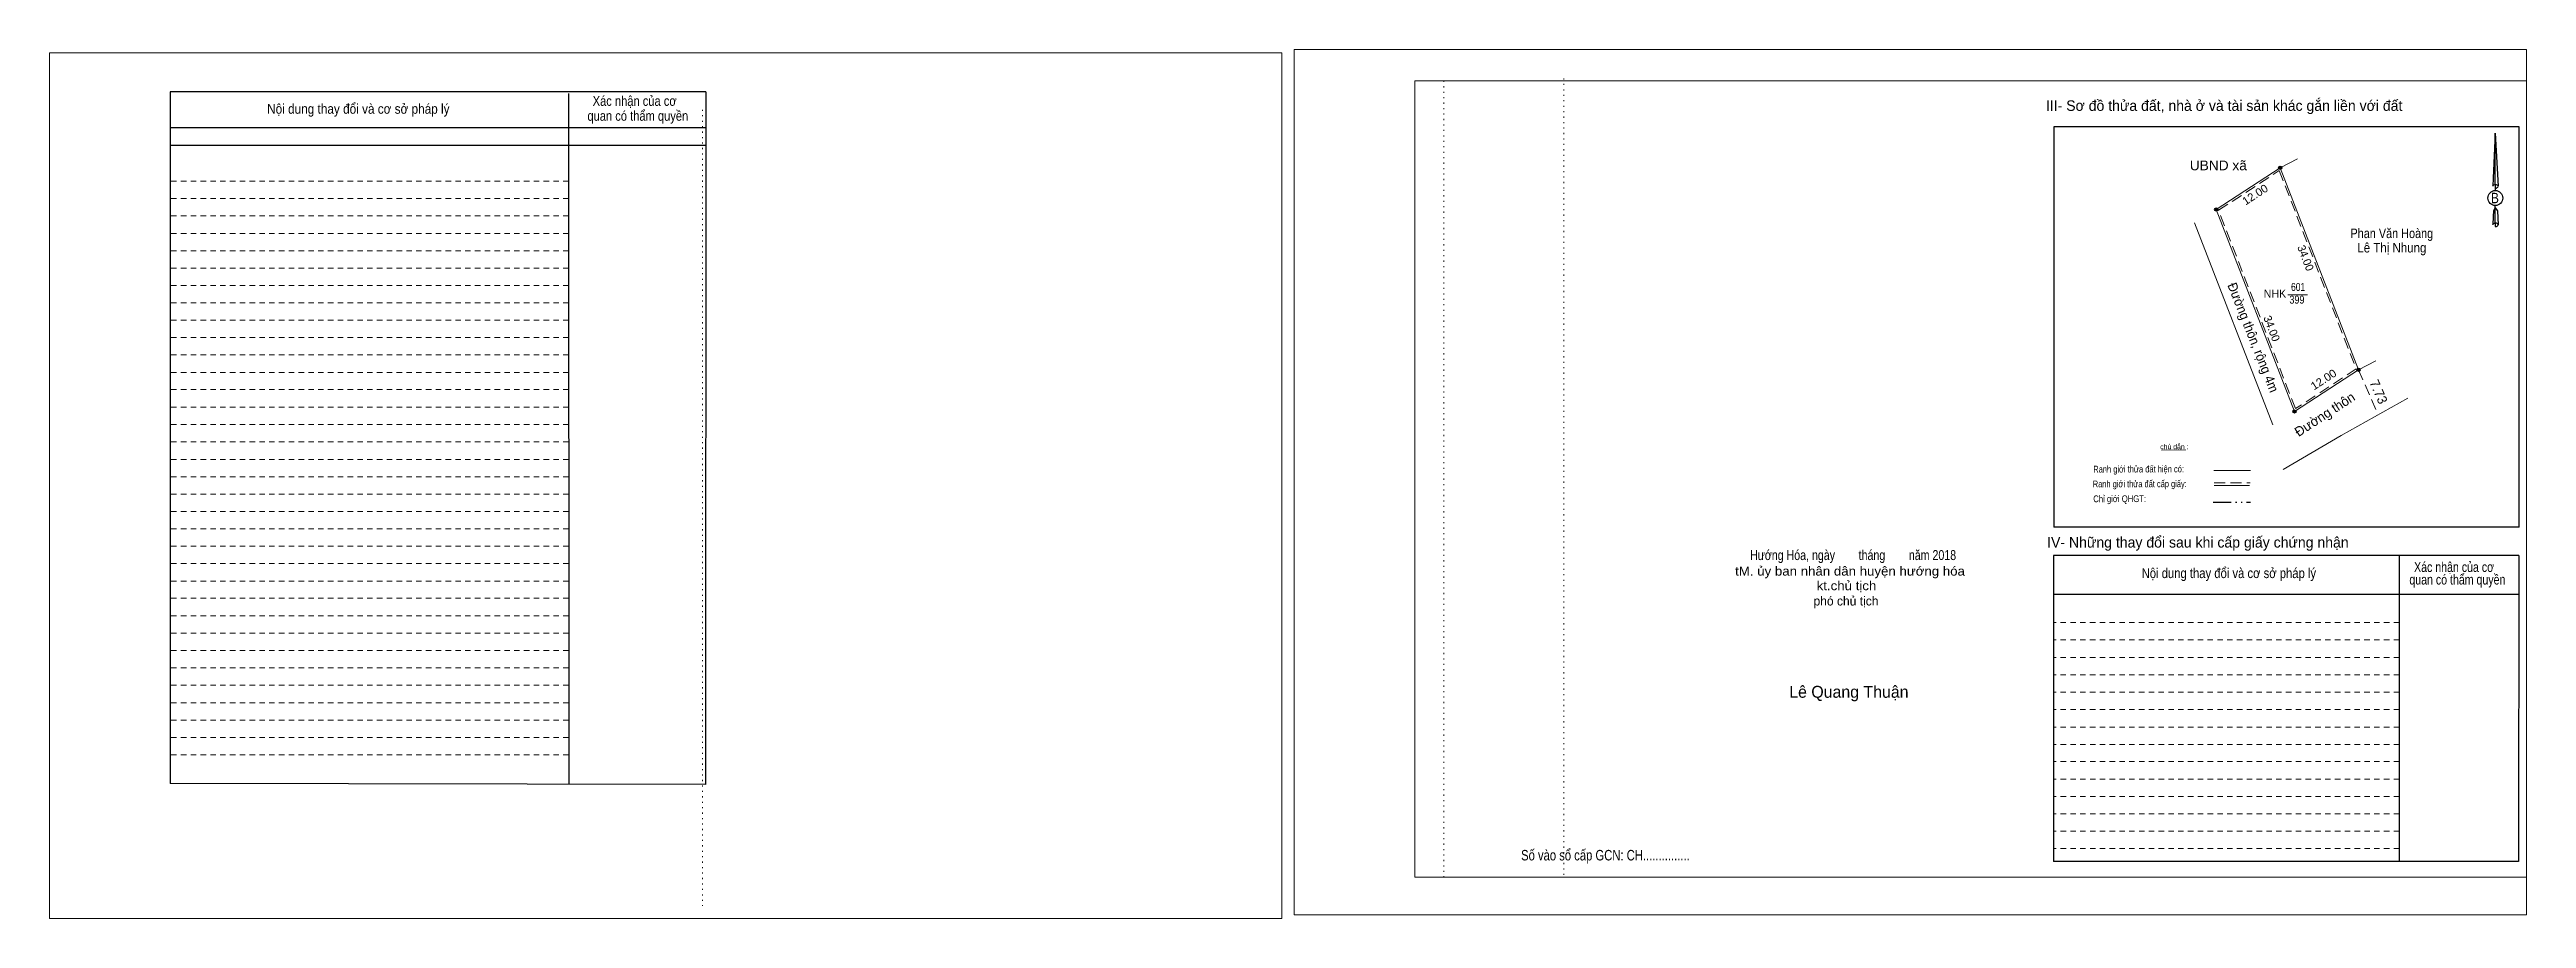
# Model space of a CAD drawing. Header units: metres. Extents: x 548207 to 548865, y 1837794 to 1837942.
# Drawn here: x 548476.5 to 548865.5, y 1837793.7 to 1837930 of the extents above; entities that cross this region are included whole.
import ezdxf
from ezdxf.enums import TextEntityAlignment as Align

# ---------------------------------------------------------------- set-up
doc = ezdxf.new("R2010")
doc.units = ezdxf.units.M
doc.header["$LTSCALE"] = 0.57
for name, pattern in [('DASH_DOUBLE_DOT', [9.2, 5, -1.2, 0.3, -1.2, 0.3, -1.2]), ('DOTTED', [1.5, 0.3, -1.2]), ('MEDIUM_DASHED', [4.5, 3, -1.5]), ('SHORT_DASHED', [2.7, 1.5, -1.2])]:
    doc.linetypes.add(name, pattern=pattern)
for name, color, linetype, lineweight in [('18', 7, 'Continuous', 25), ('28', 7, 'SHORT_DASHED', 13), ('3', 7, 'Continuous', 13), ('5', 7, 'DASH_DOUBLE_DOT', 25), ('55', 7, 'Continuous', 13), ('7', 7, 'Continuous', 13), ('8', 7, 'Continuous', 13)]:
    doc.layers.add(name, color=color, linetype=linetype, lineweight=lineweight)

msp = doc.modelspace()

# ---------------------------------------------------------------- texts
at = {"layer": '18'}
for s, height, width, p in [('B', 1.629, 0.85, (548860.535, 1837905.9)), ('Hướng Hóa, ngày        tháng        năm 2018', 1.56, 0.8, (548759.73, 1837849.9)), ('tM. ủy ban nhân dân huyện hướng hóa', 1.415, 1.1, (548759.25, 1837847.46)), ('kt.chủ tịch', 1.415, 1.1, (548758.69, 1837845.17)), ('Số vào sổ cấp GCN: CH...............', 1.65, 0.8, (548720.835, 1837802.76))]:
    msp.add_text(s, height=height, dxfattribs=dict(at, width=width)).set_placement(p, align=Align.CENTER)
for s, height, p in [('phó chủ tịch', 1.415, (548758.615, 1837842.77)), ('Lê Quang Thuận', 1.867, (548759.07, 1837828.29))]:
    msp.add_text(s, height=height, dxfattribs=at).set_placement(p, align=Align.CENTER)
at = {"layer": '28'}
for s, height, width, p in [('Nội dung thay đổi và cơ sở pháp lý', 1.537, 0.9, (548524.985, 1837919.94)), ('Nội dung thay đổi và cơ sở pháp lý', 1.537, 0.9, (548524.985, 1837919.94)), (' quan có thẩm quyền', 1.537, 0.85, (548568.635, 1837918.84)), (' quan có thẩm quyền', 1.537, 0.85, (548568.635, 1837918.84)), ('Xác nhận của cơ', 1.537, 0.85, (548568.38, 1837921.18)), ('Xác nhận của cơ', 1.537, 0.85, (548568.38, 1837921.18)), ('Xác nhận của cơ', 1.556, 0.8, (548854.11, 1837848.03)), ('Nội dung thay đổi và cơ sở pháp lý', 1.556, 0.85, (548818.745, 1837847.07)), (' quan có thẩm quyền', 1.556, 0.8, (548854.4, 1837846.06))]:
    msp.add_text(s, height=height, dxfattribs=dict(at, width=width)).set_placement(p, align=Align.CENTER)
for s, p in [('III- Sơ đồ thửa đất, nhà ở và tài sản khác gắn liền với đất', (548818.005, 1837920.39)), ('IV- Những thay đổi sau khi cấp giấy chứng nhận', (548813.88, 1837851.86))]:
    msp.add_text(s, height=1.65, dxfattribs=at).set_placement(p, align=Align.CENTER)
at = {"layer": '55'}
for s, height, width, p in [('Ranh giới thửa đất cấp giấy:', 1.06, 0.8, (548804.7537, 1837861.3271)), ('Ranh giới thửa đất hiện có:', 1.065, 0.8, (548804.5687, 1837863.6465)), ('Chỉ giới QHGT:', 1.06, 0.85, (548801.5937, 1837858.9898))]:
    msp.add_text(s, height=height, rotation=0.135, dxfattribs=dict(at, width=width)).set_placement(p, align=Align.CENTER)
at = {"layer": '7'}
msp.add_text('chú dẫn :', height=0.7841, rotation=359.974, dxfattribs=at).set_placement((548810.1848, 1837867.2989), align=Align.CENTER)
at = {"layer": '8'}
for s, height, width, p in [('UBND xã', 1.53, 1.05, (548817.09, 1837911.07)), ('Phan Văn Hoàng', 1.5, 0.85, (548844.335, 1837900.43)), ('Lê Thị Nhung', 1.5, 0.9, (548844.34, 1837898.17)), ('601', 1.25, 0.8, (548829.62, 1837892.13)), ('399', 1.25, 0.85, (548829.43, 1837890.14))]:
    msp.add_text(s, height=height, dxfattribs=dict(at, width=width)).set_placement(p, align=Align.CENTER)
for s, height, rotation, width, p in [('12.00', 1.25, 33.134, 1.05, (548823.2034, 1837906.7263)), ('Đường thôn, rộng 4m', 1.5, 291.639, 0.95, (548821.8568, 1837884.5515)), ('12.00', 1.25, 33.134, 1.05, (548833.9534, 1837877.7063))]:
    msp.add_text(s, height=height, rotation=rotation, dxfattribs=dict(at, width=width)).set_placement(p, align=Align.CENTER)
for p in [(548830.214, 1837897.0809), (548824.894, 1837886.0109)]:
    msp.add_text('34.00', height=1.25, rotation=291.191, dxfattribs=at).set_placement(p, align=Align.CENTER)
msp.add_text('NHK', height=1.25, dxfattribs=at).set_placement((548825.975, 1837891.1), align=Align.CENTER)
for s, rotation, p in [('7.73', 293.652, (548840.79, 1837877.79)), ('Đường thôn', 33.134, (548829.69, 1837869.19))]:
    msp.add_text(s, height=1.5, rotation=rotation, dxfattribs=at).set_placement(p)

# ---------------------------------------------------------------- hatches: boundary and pattern name
at = {"layer": '8'}
for points in [[(548827.0651, 1837911.47, 1), (548826.5549, 1837911.47, 1)], [(548817.0151, 1837904.91, 1), (548816.5049, 1837904.91, 1)], [(548817.0151, 1837904.91, 1), (548816.5049, 1837904.91, 1)], [(548839.3551, 1837879.77, 1), (548838.8449, 1837879.77, 1)], [(548829.3051, 1837873.21, 1), (548828.7949, 1837873.21, 1)]]:
    msp.add_hatch(color=256, dxfattribs=at).paths.add_polyline_path(points)

# ---------------------------------------------------------------- linework, layer by layer
at = {"layer": '18'}
for p, q in [((548860.59, 1837916.91), (548861.03, 1837908.58)), ((548860.59, 1837916.91), (548861.03, 1837908.58)), ((548860.59, 1837916.91), (548861.03, 1837908.58)), ((548860.23, 1837909.85), (548860.18, 1837908.59)), ((548860.59, 1837908.82), (548860.59, 1837908.52)), ((548860.59, 1837908.52), (548860.59, 1837908.29)), ((548860.59, 1837908.29), (548860.59, 1837907.96)), ((548860.59, 1837908.29), (548860.59, 1837907.96)), ((548860.59, 1837908.29), (548860.59, 1837907.96)), ((548861.03, 1837908.58), (548861.03, 1837908.59)), ((548860.59, 1837905.15), (548860.59, 1837905.51)), ((548860.59, 1837905.15), (548860.59, 1837905.51)), ((548860.59, 1837905.15), (548860.59, 1837905.51)), ((548860.59, 1837905.15), (548860.91, 1837904.69)), ((548860.59, 1837905.15), (548860.91, 1837904.69)), ((548860.59, 1837905.15), (548860.91, 1837904.69)), ((548860.91, 1837904.69), (548861.03, 1837902.51)), ((548860.91, 1837904.69), (548861.03, 1837902.51)), ((548860.91, 1837904.69), (548861.03, 1837902.51)), ((548860.59, 1837902.78), (548860.59, 1837902.47)), ((548860.59, 1837902.47), (548860.59, 1837902.22)), ((548861.03, 1837902.51), (548861.03, 1837902.52))]:
    msp.add_line(p, q, dxfattribs=at)
for points in [[(548860.59, 1837908.82), (548860.59, 1837916.91), (548860.23, 1837909.85)], [(548860.59, 1837902.78), (548860.59, 1837905.15), (548860.31, 1837904.69), (548860.23, 1837903.8), (548860.18, 1837902.52)]]:
    msp.add_lwpolyline(points, dxfattribs=at)
msp.add_ellipse((548860.5968, 1837906.714), major_axis=(0, 1.1864), ratio=0.983453, dxfattribs=at)
for centre, start_param, end_param in [((548860.5972, 1837908.5422), 1.57079633, 3.07445202), ((548860.5972, 1837908.5422), 0.06714063, 1.57079633), ((548860.5972, 1837908.5422), 4.71238898, 6.28318531), ((548860.5972, 1837902.4869), 2.49106941, 3.07427841), ((548860.5972, 1837902.4869), 1.57079633, 2.49106941), ((548860.5972, 1837902.4869), 0.06714063, 1.57079633), ((548860.5972, 1837902.4869), 4.71238898, 6.28318531)]:
    msp.add_ellipse(centre, major_axis=(0.4277, 0), ratio=0.655448, start_param=start_param, end_param=end_param, dxfattribs=at)
at = {"layer": '28', "linetype": 'Continuous', "lineweight": 25}
for p, q in [((548579.58, 1837923.39), (548495.41, 1837923.39)), ((548579.58, 1837923.39), (548579.51, 1837814.7)), ((548558.01, 1837923.1), (548558.04, 1837814.78)), ((548579.58, 1837917.71), (548495.52, 1837917.71)), ((548579.58, 1837917.71), (548495.52, 1837917.71)), ((548579.58, 1837914.98), (548495.52, 1837914.98)), ((548864.34, 1837855.05), (548791.23, 1837855.05)), ((548845.47, 1837850.6), (548845.5, 1837802.61)), ((548864.27, 1837850.6), (548864.25, 1837802.61)), ((548864.25, 1837844.51), (548791.18, 1837844.51)), ((548579.51, 1837814.7), (548495.41, 1837814.82)), ((548864.25, 1837802.61), (548791.18, 1837802.61))]:
    msp.add_line(p, q, dxfattribs=at)
at = {"layer": '28'}
for p, q in [((548558.01, 1837909.37), (548495.41, 1837909.37)), ((548558.01, 1837906.62), (548495.41, 1837906.62)), ((548558.01, 1837903.92), (548495.41, 1837903.92)), ((548558.01, 1837901.15), (548495.41, 1837901.15)), ((548558.01, 1837898.44), (548495.41, 1837898.44)), ((548558.01, 1837895.7), (548495.41, 1837895.7)), ((548558.01, 1837892.98), (548495.41, 1837892.98)), ((548558.01, 1837890.26), (548495.41, 1837890.26)), ((548558.01, 1837887.53), (548495.41, 1837887.53)), ((548558.01, 1837884.8), (548495.41, 1837884.8)), ((548558.01, 1837882.08), (548495.41, 1837882.08)), ((548558.01, 1837879.34), (548495.41, 1837879.34)), ((548558.01, 1837876.64), (548495.41, 1837876.64)), ((548558.01, 1837873.91), (548495.41, 1837873.91)), ((548558.01, 1837871.16), (548495.41, 1837871.16)), ((548558.01, 1837868.46), (548495.41, 1837868.46)), ((548558.01, 1837865.7), (548495.41, 1837865.7)), ((548558.01, 1837862.98), (548495.41, 1837862.98)), ((548558.01, 1837860.24), (548495.41, 1837860.24)), ((548558.01, 1837857.52), (548495.41, 1837857.52)), ((548558.01, 1837854.78), (548495.41, 1837854.78)), ((548558.01, 1837852.06), (548495.41, 1837852.06)), ((548558.01, 1837849.34), (548495.41, 1837849.34)), ((548558.01, 1837846.6), (548495.41, 1837846.6)), ((548558.01, 1837843.9), (548495.41, 1837843.9)), ((548558.01, 1837841.14), (548495.41, 1837841.14)), ((548558.01, 1837838.45), (548495.41, 1837838.45)), ((548845.49, 1837840.1), (548791.18, 1837840.1)), ((548558.01, 1837835.69), (548495.41, 1837835.69)), ((548845.49, 1837837.36), (548791.18, 1837837.36)), ((548845.49, 1837834.62), (548791.18, 1837834.62)), ((548558.01, 1837832.98), (548495.41, 1837832.98)), ((548558.01, 1837830.24), (548495.41, 1837830.24)), ((548845.49, 1837831.91), (548791.18, 1837831.91)), ((548558.01, 1837827.5), (548495.41, 1837827.5)), ((548845.49, 1837829.18), (548791.18, 1837829.18)), ((548845.49, 1837826.44), (548791.18, 1837826.44)), ((548558.01, 1837824.78), (548495.41, 1837824.78)), ((548845.49, 1837823.69), (548791.18, 1837823.69)), ((548558.01, 1837822.05), (548495.41, 1837822.05)), ((548558.01, 1837819.31), (548495.41, 1837819.31)), ((548845.5, 1837820.98), (548791.18, 1837820.98)), ((548845.5, 1837818.27), (548791.18, 1837818.27)), ((548845.5, 1837815.54), (548791.18, 1837815.54)), ((548845.5, 1837812.81), (548791.18, 1837812.81)), ((548845.5, 1837810.07), (548791.18, 1837810.07)), ((548845.5, 1837807.36), (548791.18, 1837807.36)), ((548845.5, 1837804.64), (548791.18, 1837804.64))]:
    msp.add_line(p, q, dxfattribs=at)
at = {"layer": '28', "linetype": 'Continuous', "lineweight": 25}
for points in [[(548579.58, 1837923.39), (548495.41, 1837923.39), (548495.41, 1837814.82)], [(548864.34, 1837855.05), (548864.34, 1837917.88), (548791.23, 1837917.88), (548791.23, 1837855.05)], [(548864.27, 1837850.6), (548791.18, 1837850.6), (548791.18, 1837802.61)]]:
    msp.add_lwpolyline(points, dxfattribs=at)
at = {"layer": '3'}
for p, q in [((548690.92, 1837925.1), (548865.48, 1837925.1)), ((548690.92, 1837800.15), (548690.92, 1837925.1)), ((548865.48, 1837925.1), (548865.48, 1837799.1)), ((548690.92, 1837800.15), (548865.48, 1837800.15))]:
    msp.add_line(p, q, dxfattribs=at)
at = {"layer": '3', "linetype": 'DOTTED'}
for p, q in [((548695.44, 1837925.1), (548695.44, 1837800.15)), ((548714.28, 1837925.48), (548714.28, 1837800.51)), ((548579.03, 1837920.56), (548579.03, 1837795.61))]:
    msp.add_line(p, q, dxfattribs=at)
at = {"layer": '3'}
for points in [[(548476.49, 1837793.66), (548670.03, 1837793.66), (548670.03, 1837929.5), (548476.49, 1837929.5)], [(548476.49, 1837929.5), (548670.03, 1837929.5), (548670.03, 1837793.66), (548476.49, 1837793.66)], [(548476.49, 1837793.66), (548670.03, 1837793.66), (548670.03, 1837929.5), (548476.49, 1837929.5)], [(548671.95, 1837794.22), (548865.48, 1837794.22), (548865.48, 1837930.01), (548671.95, 1837930.01)]]:
    msp.add_lwpolyline(points, close=True, dxfattribs=at)
msp.add_lwpolyline([(548697.99, 1837925.1), (548865.48, 1837925.1), (548865.48, 1837800.15), (548697.99, 1837800.15)], dxfattribs=at)
at = {"layer": '5'}
msp.add_line((548816.27, 1837858.97), (548822.16, 1837858.97), dxfattribs=at)
at = {"layer": '55'}
for p, q in [((548816.4, 1837863.93), (548822.16, 1837863.93)), ((548816.45, 1837861.61), (548821.97, 1837861.61)), ((548816.45, 1837861.61), (548821.97, 1837861.61))]:
    msp.add_line(p, q, dxfattribs=at)
at = {"layer": '55', "linetype": 'MEDIUM_DASHED'}
msp.add_line((548816.44, 1837862.01), (548822.09, 1837862.01), dxfattribs=at)
at = {"layer": '7'}
msp.add_line((548808.17, 1837867.16), (548811.97, 1837867.22), dxfattribs=at)
at = {"layer": '8'}
for p, q in [((548826.81, 1837911.47), (548829.54, 1837912.86)), ((548825.64, 1837871.11), (548813.35, 1837902.81)), ((548828, 1837891.52), (548831.1, 1837891.52)), ((548839.1, 1837879.77), (548841.83, 1837881.16)), ((548836.4, 1837869.44), (548846.87, 1837875.31)), ((548827.26, 1837864.13), (548836.4, 1837869.44))]:
    msp.add_line(p, q, dxfattribs=at)
at = {"layer": '8', "linetype": 'MEDIUM_DASHED'}
msp.add_line((548839.1, 1837879.77), (548842.2, 1837872.69), dxfattribs=at)
at = {"layer": '8'}
for points in [[(548816.76, 1837904.91), (548826.81, 1837911.47), (548839.1, 1837879.77), (548829.05, 1837873.21)], [(548826.81, 1837911.47), (548839.1, 1837879.77), (548829.05, 1837873.21), (548816.76, 1837904.91)]]:
    msp.add_lwpolyline(points, close=True, dxfattribs=at)
at = {"layer": '8', "linetype": 'MEDIUM_DASHED'}
msp.add_lwpolyline([(548817.13, 1837904.79), (548826.66, 1837911.02), (548838.73, 1837879.89), (548829.2, 1837873.66)], close=True, dxfattribs=at)
at = {"layer": '8', "lineweight": 25}
for centre in [(548826.81, 1837911.47), (548816.76, 1837904.91), (548816.76, 1837904.91), (548839.1, 1837879.77), (548829.05, 1837873.21)]:
    msp.add_circle(centre, 0.2551, dxfattribs=at)

msp.set_redraw_order([(e.dxf.handle, doc.entitydb.next_handle()) for e in msp.query("TEXT MTEXT ATTDEF DIMENSION ARC_DIMENSION")])  # texts and dimensions are drawn at this point

doc.saveas('drawing.dxf')
